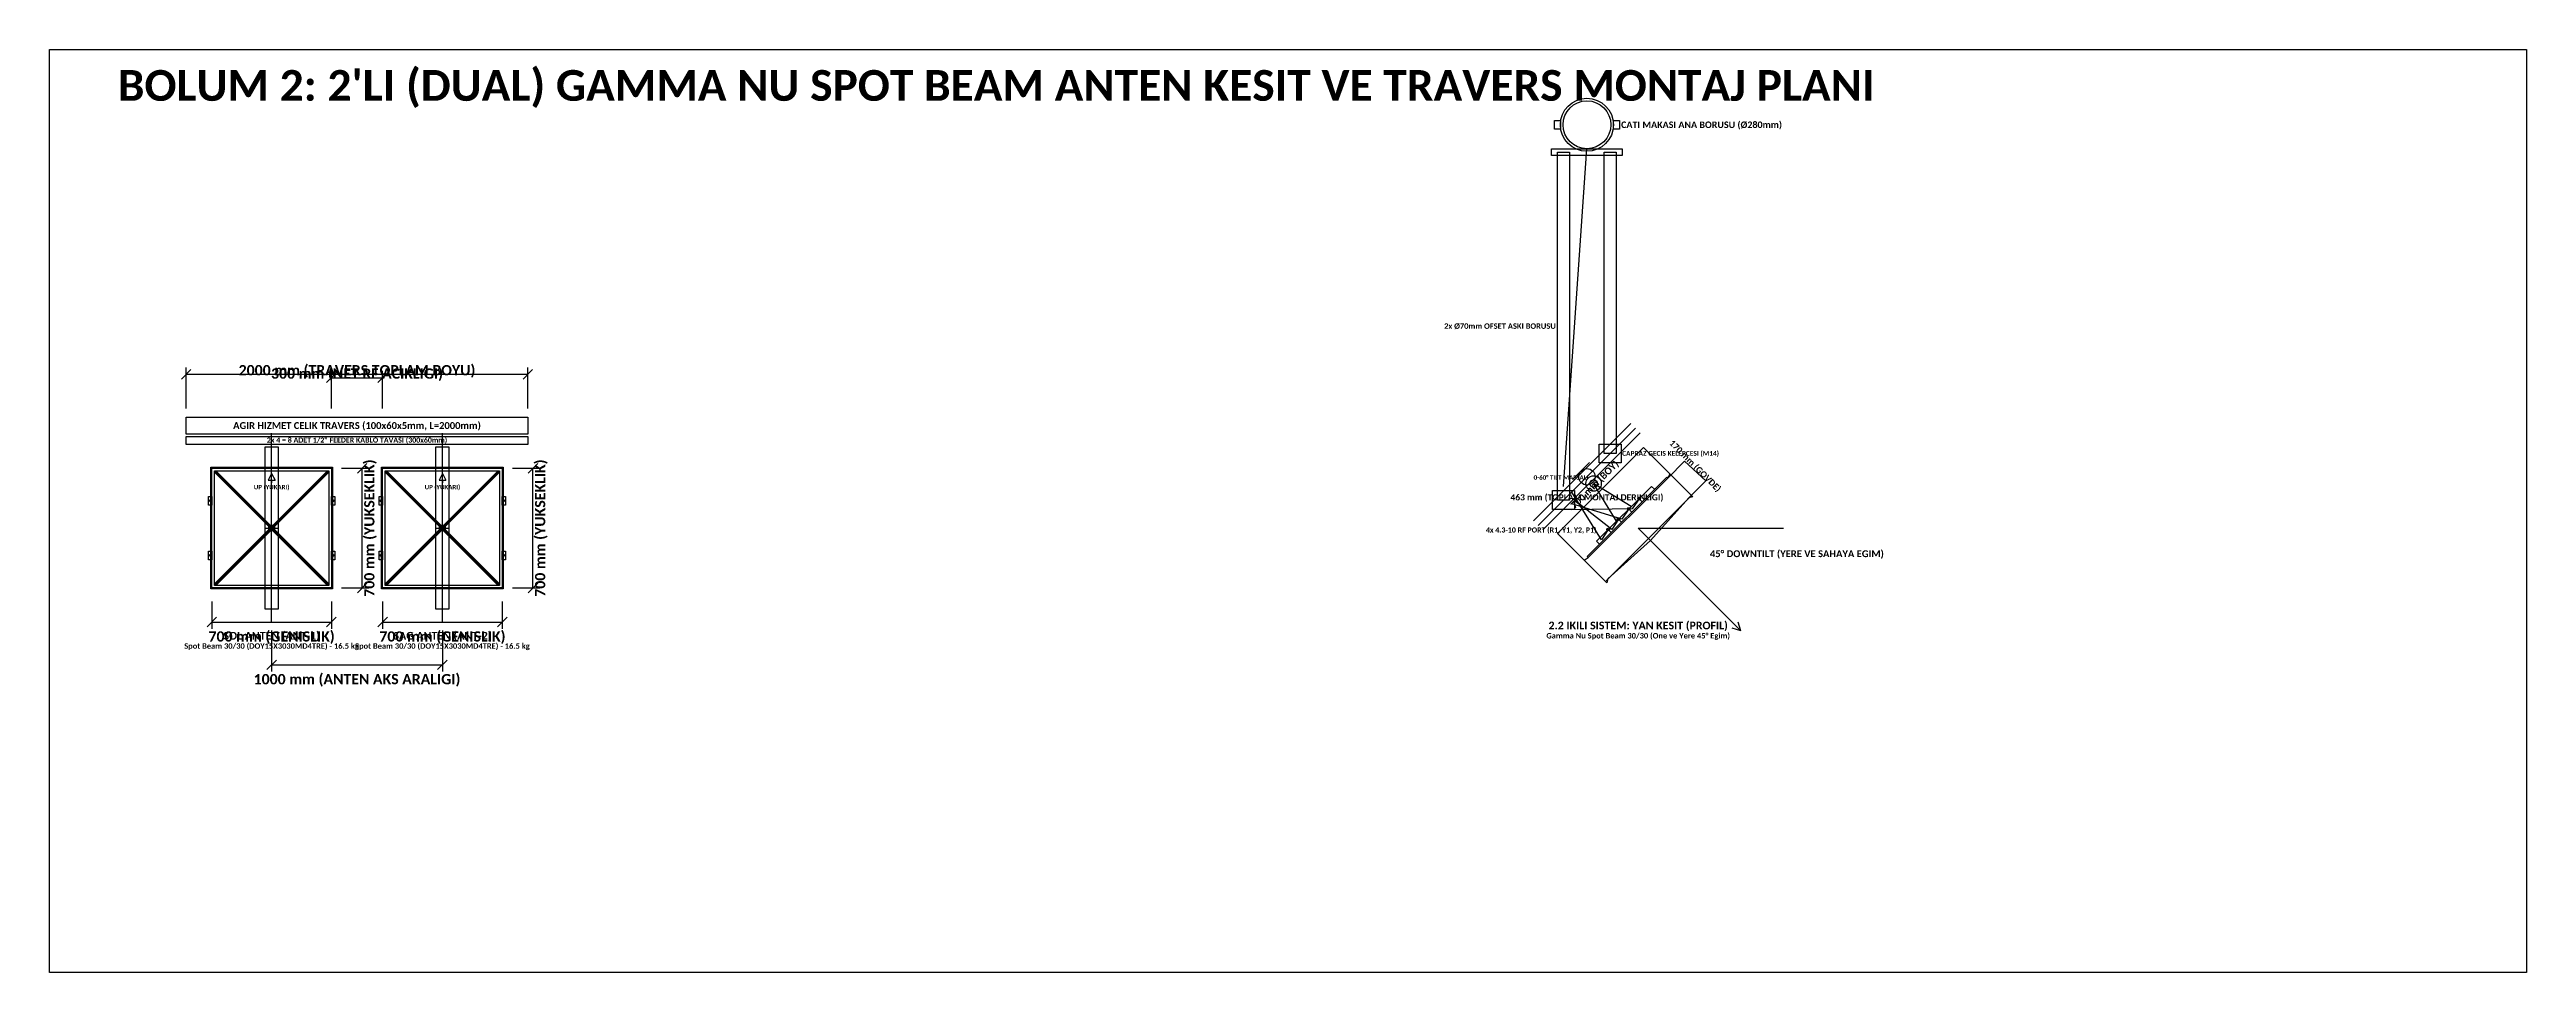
# Model space of a CAD drawing. Header units: millimetres. Extents: x -21500 to 35121, y -2600 to 19800.
# Drawn here: x 6700 to 21200, y 14400 to 19800 of the extents above; entities that cross this region are included whole.
import ezdxf
from ezdxf.enums import TextEntityAlignment as Align

# ---------------------------------------------------------------- set-up
doc = ezdxf.new("R2010")
doc.units = ezdxf.units.MM
for name, color, linetype in [('CELIK_KIRIS_KOLON', 9, 'CONTINUOUS'), ('EKP_PANEL_ANTEN', 6, 'CONTINUOUS'), ('KABLO_TAVALARI', 6, 'CONTINUOUS'), ('METIN_BILGI', 7, 'CONTINUOUS'), ('MONTAJ_BORULARI', 2, 'CONTINUOUS'), ('OLCULER', 1, 'CONTINUOUS')]:
    doc.layers.add(name, color=color, linetype=linetype)
doc.styles.get("Standard").update_dxf_attribs({"font": 'calibrib.ttf'})

msp = doc.modelspace()

# ---------------------------------------------------------------- texts
at = {"layer": 'CELIK_KIRIS_KOLON'}
msp.add_text('AGIR HIZMET CELIK TRAVERS (100x60x5mm, L=2000mm)', height=40, dxfattribs=at).set_placement((8500, 17600), align=Align.MIDDLE_CENTER)
msp.add_text('0-60° TILT MAFSALI', height=26, dxfattribs=at).set_placement((15709, 17296), align=Align.MIDDLE_RIGHT)
at = {"layer": 'KABLO_TAVALARI'}
msp.add_text('2x 4 = 8 ADET 1/2" FEEDER KABLO TAVASI (300x60mm)', height=30, dxfattribs=at).set_placement((8500, 17515), align=Align.MIDDLE_CENTER)
msp.add_text('4x 4.3-10 RF PORT (R1, Y1, Y2, P1)', height=30, dxfattribs=at).set_placement((15756, 16989), align=Align.MIDDLE_RIGHT)
at = {"layer": 'METIN_BILGI'}
msp.add_text("BOLUM 2: 2'LI (DUAL) GAMMA NU SPOT BEAM ANTEN KESIT VE TRAVERS MONTAJ PLANI", height=180, dxfattribs=at).set_placement((7100, 19500))
for s, height, p in [('CATI MAKASI ANA BORUSU (Ø280mm)', 38, (15900, 19360)), ('CAPRAZ GECIS KELEPCESI (M14)', 28, (15906, 17437))]:
    msp.add_text(s, height=height, dxfattribs=at).set_placement(p, align=Align.MIDDLE_LEFT)
msp.add_text('2x Ø70mm OFSET ASKI BORUSU', height=32, dxfattribs=at).set_placement((15518, 18182), align=Align.MIDDLE_RIGHT)
for s, height, p in [('UP (YUKARI)', 26, (8000, 17240)), ('UP (YUKARI)', 26, (9000, 17240)), ('SOL ANTEN (ANT-1)', 45, (8000, 16370)), ('SAG ANTEN (ANT-2)', 45, (9000, 16370)), ('Gamma Nu Spot Beam 30/30 (One ve Yere 45° Egim)', 32, (16000, 16370)), ('2.2 IKILI SISTEM: YAN KESIT (PROFIL)', 45, (16000, 16430)), ('Spot Beam 30/30 (DOY15X3030MD4TRE) - 16.5 kg', 32, (8000, 16310)), ('Spot Beam 30/30 (DOY15X3030MD4TRE) - 16.5 kg', 32, (9000, 16310))]:
    msp.add_text(s, height=height, dxfattribs=at).set_placement(p, align=Align.MIDDLE_CENTER)
at = {"layer": 'OLCULER'}
for s, height, p in [('2000 mm (TRAVERS TOPLAM BOYU)', 60, (8500, 17924)), ('300 mm (NET RF ACIKLIGI)', 60, (8500, 17904)), ('463 mm (TOPLAM MONTAJ DERINLIGI)', 36, (15700, 17180)), ('700 mm (GENISLIK)', 60, (8000, 16366)), ('700 mm (GENISLIK)', 60, (9000, 16366)), ('1000 mm (ANTEN AKS ARALIGI)', 60, (8500, 16116))]:
    msp.add_text(s, height=height, dxfattribs=at).set_placement(p, align=Align.MIDDLE_CENTER)
for s, height, rotation, p in [('170 mm (GOVDE)', 36, -45, (16334, 17364)), ('700 mm (YUKSEKLIK)', 60, 90, (8572, 17000)), ('700 mm (YUKSEKLIK)', 60, 90, (9572, 17000)), ('700 mm (BOY)', 40, 45, (15745, 17255))]:
    msp.add_text(s, height=height, rotation=rotation, dxfattribs=at).set_placement(p, align=Align.MIDDLE_CENTER)
msp.add_text('45° DOWNTILT (YERE VE SAHAYA EGIM)', height=40, dxfattribs=at).set_placement((16420, 16850), align=Align.MIDDLE_LEFT)

# ---------------------------------------------------------------- linework, layer by layer
at = {"layer": 'CELIK_KIRIS_KOLON'}
for p, q in [((15563, 17244), (15700, 19220)), ((15715, 17384), (15616, 17285)), ((16167, 17298), (15702, 16833)), ((15959, 17126), (15739, 17261)), ((15874, 17041), (15739, 17261)), ((16167, 17298), (16173, 17293)), ((16077, 17244), (15756, 16923)), ((16095, 17227), (16077, 17244)), ((15702, 16833), (15707, 16827)), ((15756, 16923), (15773, 16905))]:
    msp.add_line(p, q, dxfattribs=at)
for points in [[(15510, 19335), (15510, 19385), (15545, 19385), (15545, 19335)], [(15855, 19335), (15855, 19385), (15890, 19385), (15890, 19335)], [(15493, 19180), (15493, 19220), (15906, 19220), (15906, 19180)], [(7500, 17550), (7500, 17650), (9500, 17650), (9500, 17550)], [(15771, 17382), (15771, 17492), (15901, 17492), (15901, 17382)], [(7644, 16644), (7644, 17356), (8356, 17356), (8356, 16644)], [(8644, 16644), (8644, 17356), (9356, 17356), (9356, 16644)], [(7630, 17135), (7630, 17185), (7650, 17185), (7650, 17135)], [(8350, 17135), (8350, 17185), (8370, 17185), (8370, 17135)], [(8630, 17135), (8630, 17185), (8650, 17185), (8650, 17135)], [(9350, 17135), (9350, 17185), (9370, 17185), (9370, 17135)], [(15498, 17109), (15498, 17219), (15628, 17219), (15628, 17109)], [(7630, 16815), (7630, 16865), (7650, 16865), (7650, 16815)], [(8350, 16815), (8350, 16865), (8370, 16865), (8370, 16815)], [(8630, 16815), (8630, 16865), (8650, 16865), (8650, 16815)], [(9350, 16815), (9350, 16865), (9370, 16865), (9370, 16815)]]:
    msp.add_lwpolyline(points, close=True, dxfattribs=at)
for centre, radius in [((15700, 19360), 155), ((15700, 17300), 48.1), ((15739, 17261), 45), ((15739, 17261), 22), ((7640, 17160), 5), ((8360, 17160), 5), ((8640, 17160), 5), ((9360, 17160), 5), ((7640, 16840), 5), ((8360, 16840), 5), ((8640, 16840), 5), ((9360, 16840), 5)]:
    msp.add_circle(centre, radius, dxfattribs=at)
at = {"layer": 'EKP_PANEL_ANTEN'}
for p, q in [((7665, 16665), (8335, 17335)), ((7665, 17335), (8335, 16665)), ((7665, 16673), (8327, 17335)), ((7665, 17327), (8327, 16665)), ((7673, 17335), (8335, 16673)), ((7673, 16665), (8335, 17327)), ((8665, 16665), (9335, 17335)), ((8665, 17335), (9335, 16665)), ((8665, 16673), (9327, 17335)), ((8665, 17327), (9327, 16665)), ((8673, 17335), (9335, 16673)), ((8673, 16665), (9335, 17327)), ((15707, 16827), (16173, 17293)), ((16173, 17293), (16187, 17316)), ((16187, 17316), (16320, 17183)), ((16308, 17187), (15813, 16692)), ((16297, 17177), (16073, 16927)), ((16320, 17183), (16297, 17177)), ((7965, 17000), (8035, 17000)), ((8000, 16965), (8000, 17035)), ((8965, 17000), (9035, 17000)), ((9000, 16965), (9000, 17035)), ((15684, 16813), (15707, 16827)), ((16073, 16927), (15823, 16703)), ((15817, 16680), (15684, 16813)), ((15823, 16703), (15817, 16680))]:
    msp.add_line(p, q, dxfattribs=at)
for points in [[(7650, 16650), (7650, 17350), (8350, 17350), (8350, 16650)], [(7665, 16665), (7665, 17335), (8335, 17335), (8335, 16665)], [(8650, 16650), (8650, 17350), (9350, 17350), (9350, 16650)], [(8665, 16665), (8665, 17335), (9335, 17335), (9335, 16665)]]:
    msp.add_lwpolyline(points, close=True, dxfattribs=at)
for centre in [(8000, 17000), (9000, 17000)]:
    msp.add_circle(centre, 18, dxfattribs=at)
at = {"layer": 'KABLO_TAVALARI'}
for p, q in [((15785, 16932), (15611, 17211)), ((15845, 16992), (15611, 17176)), ((15905, 17052), (15611, 17141)), ((15965, 17112), (15611, 17106)), ((15945, 17112), (15905, 17052)), ((15963, 17094), (15945, 17112)), ((16005, 17172), (15965, 17112)), ((16023, 17154), (16005, 17172)), ((15825, 16992), (15785, 16932)), ((15842, 16974), (15825, 16992)), ((15885, 17052), (15845, 16992)), ((15902, 17034), (15885, 17052))]:
    msp.add_line(p, q, dxfattribs=at)
msp.add_lwpolyline([(7500, 17490), (7500, 17535), (9500, 17535), (9500, 17490)], close=True, dxfattribs=at)
for centre in [(15945, 17112), (16005, 17172), (15825, 16992), (15885, 17052)]:
    msp.add_circle(centre, 8, dxfattribs=at)
at = {"layer": 'METIN_BILGI'}
for p, q in [((8000, 17320), (7980, 17280)), ((7980, 17280), (8020, 17280)), ((8000, 17320), (8020, 17280)), ((8000, 17280), (8000, 17265)), ((9000, 17320), (8980, 17280)), ((8980, 17280), (9020, 17280)), ((9000, 17320), (9020, 17280)), ((9000, 17280), (9000, 17265))]:
    msp.add_line(p, q, dxfattribs=at)
msp.add_lwpolyline([(6700, 14400), (6700, 19800), (21200, 19800), (21200, 14400)], close=True, dxfattribs=at)
at = {"layer": 'MONTAJ_BORULARI'}
for p, q in [((8000, 16445), (8000, 17555)), ((9000, 16445), (9000, 17555)), ((15957, 17612), (15388, 17043)), ((15984, 17585), (15415, 17016)), ((16011, 17558), (15442, 16989))]:
    msp.add_line(p, q, dxfattribs=at)
for points in [[(15528, 17164), (15528, 19200), (15598, 19200), (15598, 17164)], [(15801, 17437), (15801, 19200), (15871, 19200), (15871, 17437)], [(7962, 16525), (7962, 17475), (8038, 17475), (8038, 16525)], [(8962, 16525), (8962, 17475), (9038, 17475), (9038, 16525)]]:
    msp.add_lwpolyline(points, close=True, dxfattribs=at)
msp.add_circle((15700, 19360), 140, dxfattribs=at)
at = {"layer": 'OLCULER'}
for p, q in [((7472, 17872), (7528, 17928)), ((7500, 17700), (7500, 17940)), ((7500, 17900), (9500, 17900)), ((8322, 17852), (8378, 17908)), ((8350, 17700), (8350, 17920)), ((8350, 17880), (8650, 17880)), ((8622, 17852), (8678, 17908)), ((8650, 17700), (8650, 17920)), ((9472, 17872), (9528, 17928)), ((9500, 17700), (9500, 17940)), ((15528, 16968), (16032, 17472)), ((16187, 17316), (16032, 17472)), ((8410, 17350), (8570, 17350)), ((8502, 17322), (8558, 17378)), ((8530, 16650), (8530, 17350)), ((9410, 17350), (9570, 17350)), ((9502, 17322), (9558, 17378)), ((9530, 16650), (9530, 17350)), ((16173, 17293), (16272, 17392)), ((16272, 17392), (16396, 17276)), ((16297, 17177), (16396, 17276)), ((15684, 16813), (15528, 16968)), ((16000, 17000), (16850, 17000)), ((16000, 17000), (16601, 16399)), ((8502, 16622), (8558, 16678)), ((9502, 16622), (9558, 16678)), ((7650, 16570), (7650, 16410)), ((8350, 16570), (8350, 16410)), ((8410, 16650), (8570, 16650)), ((8650, 16570), (8650, 16410)), ((9350, 16570), (9350, 16410)), ((9410, 16650), (9570, 16650)), ((7622, 16422), (7678, 16478)), ((7650, 16450), (8350, 16450)), ((8000, 16400), (8000, 16160)), ((8322, 16422), (8378, 16478)), ((8622, 16422), (8678, 16478)), ((8650, 16450), (9350, 16450)), ((9000, 16400), (9000, 16160)), ((9322, 16422), (9378, 16478)), ((16601, 16399), (16551, 16414)), ((16601, 16399), (16586, 16449)), ((7972, 16172), (8028, 16228)), ((8000, 16200), (9000, 16200)), ((8972, 16172), (9028, 16228))]:
    msp.add_line(p, q, dxfattribs=at)

msp.set_redraw_order([(e.dxf.handle, doc.entitydb.next_handle()) for e in msp.query("TEXT MTEXT ATTDEF DIMENSION ARC_DIMENSION")])  # texts and dimensions are drawn at this point

doc.saveas('drawing.dxf')
